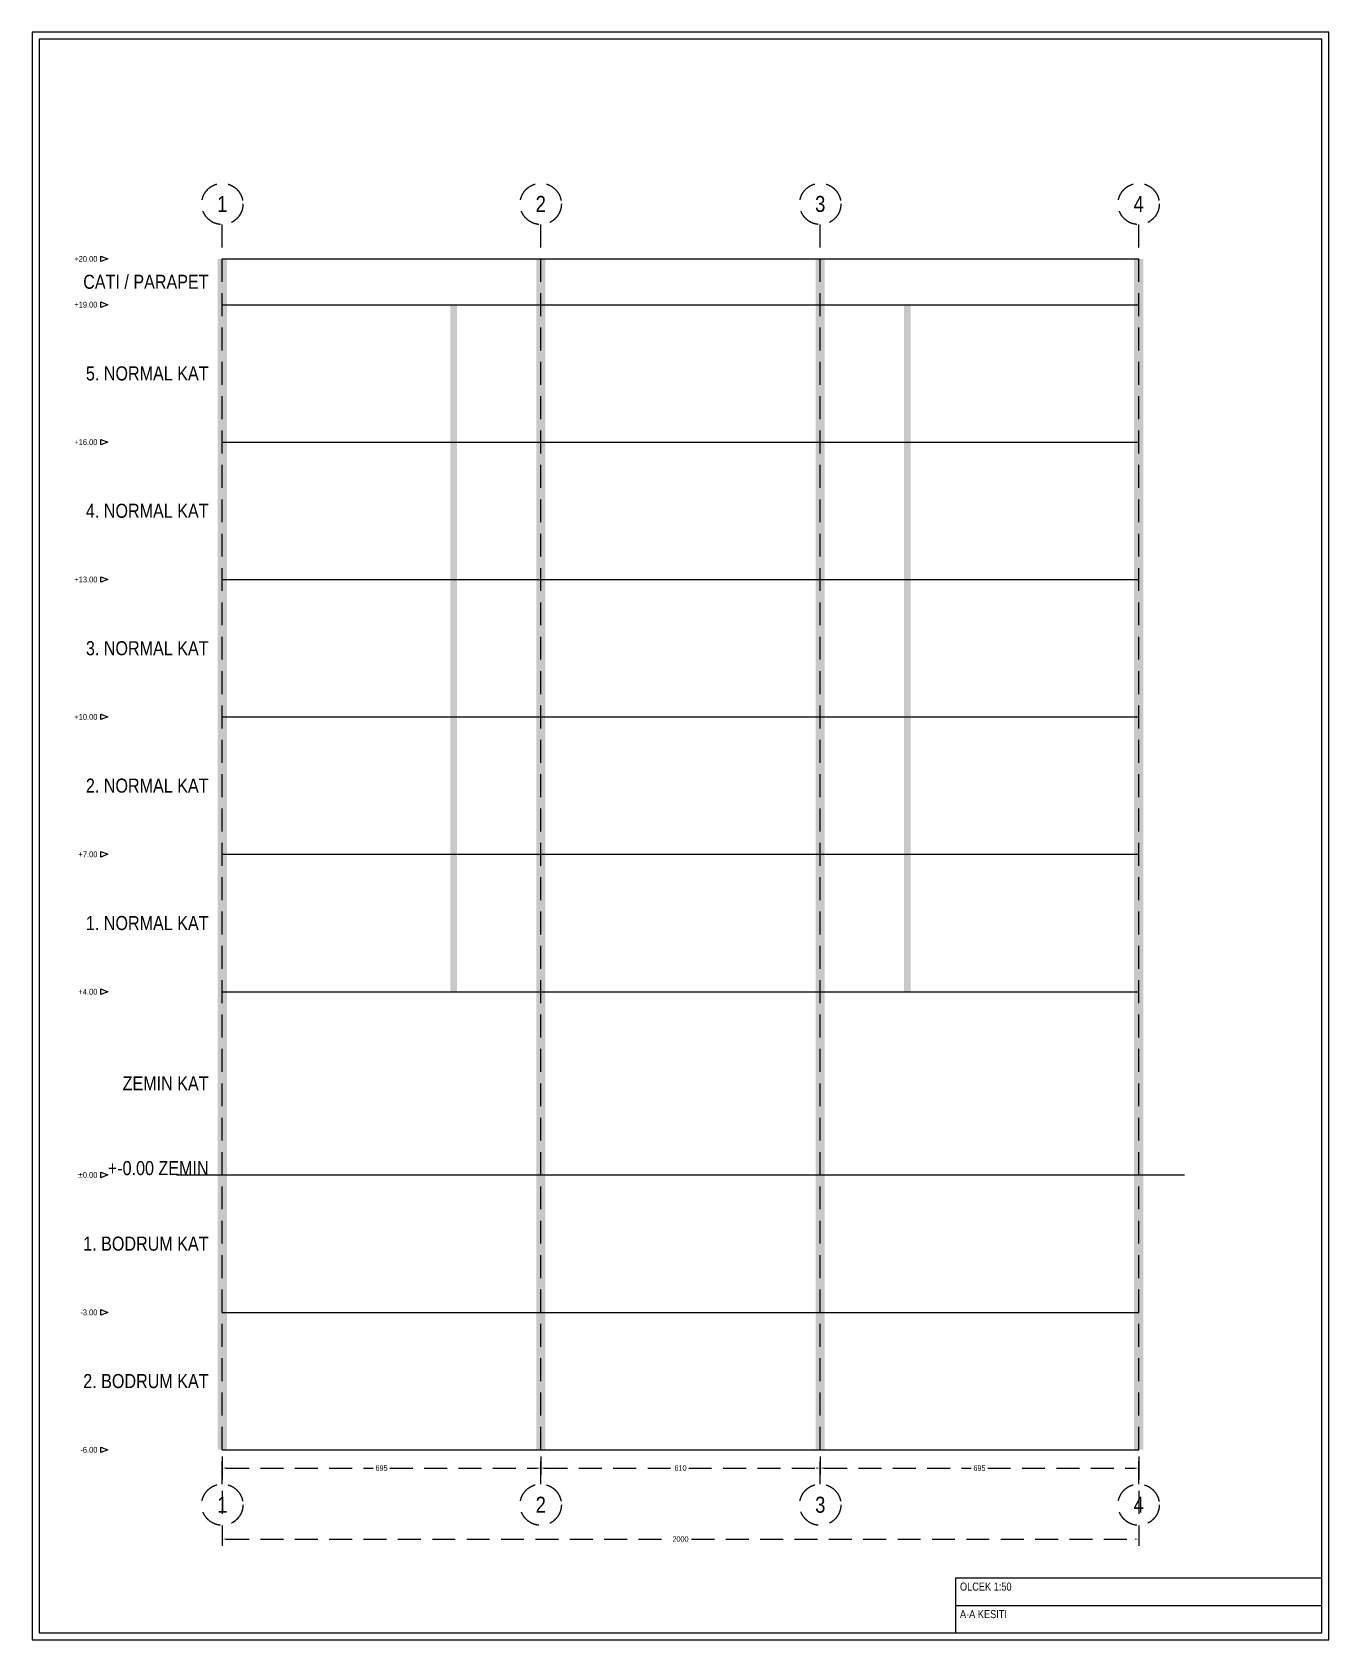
# Model space of a CAD drawing. Header units: millimetres. Extents: x -500 to 372900, y -10150 to 24950.
# Drawn here: x 318800 to 347100, y -10150 to 24950 of the extents above; entities that cross this region are included whole.
import ezdxf
from ezdxf.enums import TextEntityAlignment as Align

# ---------------------------------------------------------------- set-up
doc = ezdxf.new("R2010")
doc.units = ezdxf.units.MM
doc.linetypes.add('DASHED', pattern=[750, 500, -250])
doc.layers.add('AKS', color=8, linetype='DASHED', true_color=0x434d58)
doc.layers.add('KOT', color=7, linetype='Continuous', true_color=0x328c46)
for name, color, linetype in [('CERCEVE', 7, 'Continuous'), ('DUVARLAR', 7, 'Continuous'), ('METIN', 7, 'Continuous'), ('OLCU', 7, 'Continuous')]:
    doc.layers.add(name, color=color, linetype=linetype)
doc.styles.get("Standard").update_dxf_attribs({"font": 'arialn.ttf'})
doc.dimstyles.get("Standard").update_dxf_attribs({"dimtxt": 2.5, "dimasz": 2.5, "dimexe": 1.25, "dimexo": 0.625, "dimtad": 1, "dimcen": 2.5, "dimazin": 3, "dimtfac": 1, "dimtmove": 0, "dimatfit": 3})

msp = doc.modelspace()

# ---------------------------------------------------------------- texts
at = {"layer": 'AKS'}
for s, p in [('1', (322950, 21200)), ('2', (329900, 21200)), ('3', (336000, 21200)), ('4', (342950, 21200)), ('2', (329900, -7200)), ('3', (336000, -7200)), ('1', (322950, -7200)), ('4', (342950, -7200))]:
    msp.add_text(s, height=350, dxfattribs=at).set_placement(p, align=Align.MIDDLE_CENTER)
at = {"layer": 'KOT'}
for s, p in [('+20.00', (320225, 20000)), ('+19.00', (320225, 19000)), ('+16.00', (320225, 16000)), ('+13.00', (320225, 13000)), ('+10.00', (320225, 10000)), ('+7.00', (320225, 7000)), ('+4.00', (320225, 4000)), ('±0.00', (320225, 0)), ('-3.00', (320225, -3000)), ('-6.00', (320225, -6000))]:
    msp.add_text(s, height=125, dxfattribs=at).set_placement(p, align=Align.MIDDLE_RIGHT)
at = {"layer": 'METIN'}
for s, height, p in [('CATI / PARAPET', 307.01585, (322650, 19500)), ('5. NORMAL KAT', 307.01585, (322650, 17500)), ('4. NORMAL KAT', 307.01585, (322650, 14500)), ('3. NORMAL KAT', 307.01585, (322650, 11500)), ('2. NORMAL KAT', 307.01585, (322650, 8500)), ('1. NORMAL KAT', 307.01585, (322650, 5500)), ('ZEMIN KAT', 307.0158, (322650, 2000)), ('1. BODRUM KAT', 307.01585, (322650, -1500)), ('2. BODRUM KAT', 307.01585, (322650, -4500))]:
    msp.add_text(s, height=height, dxfattribs=at).set_placement(p, align=Align.MIDDLE_RIGHT)
for s, p in [('OLCEK 1:50', (339050, -8900)), ('A-A KESITI', (339050, -9500))]:
    msp.add_text(s, height=175, dxfattribs=at).set_placement(p, align=Align.TOP_LEFT)
at = {"layer": 'OLCU'}
msp.add_text('+-0.00 ZEMIN', height=307.01585, dxfattribs=at).set_placement((322650, 150), align=Align.MIDDLE_RIGHT)

# ---------------------------------------------------------------- blocks, each defined once
blk = doc.blocks.new('_CLOSEDFILLED')
at = {"color": 0, "linetype": 'BYBLOCK'}
blk.add_solid([(-1, 0.16), (0, 0), (-1, -0.16)], dxfattribs=at)
blk = doc.blocks.new('*D91')
at = {"layer": 'AKS'}
for p, q in [((322950, -6150), (322950, -6550)), ((329900, -6150), (329900, -6550)), ((323034, -6400), (326245, -6400)), ((326605, -6400), (329816, -6400))]:
    blk.add_line(p, q, dxfattribs=at)
at = {"layer": 'Defpoints'}
for p in [(322950, -6000), (329900, -6000), (322950, -6400)]:
    blk.add_point(p, dxfattribs=at)
at = {"layer": 'AKS', "xscale": 84, "yscale": 84, "rotation": 180}
blk.add_blockref('_CLOSEDFILLED', (322950, -6400), dxfattribs=at)
at = {"layer": 'AKS', "xscale": 84, "yscale": 84}
blk.add_blockref('_CLOSEDFILLED', (329900, -6400), dxfattribs=at)
at = {"layer": 'AKS', "insert": (326425, -6400), "char_height": 120, "attachment_point": 5}
blk.add_mtext('695', dxfattribs=at)
blk = doc.blocks.new('*D92')
at = {"layer": 'AKS'}
for p, q in [((329900, -6150), (329900, -6550)), ((336000, -6150), (336000, -6550)), ((329984, -6400), (332770, -6400)), ((333130, -6400), (335916, -6400))]:
    blk.add_line(p, q, dxfattribs=at)
at = {"layer": 'Defpoints'}
for p in [(329900, -6000), (336000, -6000), (329900, -6400)]:
    blk.add_point(p, dxfattribs=at)
at = {"layer": 'AKS', "xscale": 84, "yscale": 84, "rotation": 180}
blk.add_blockref('_CLOSEDFILLED', (329900, -6400), dxfattribs=at)
at = {"layer": 'AKS', "xscale": 84, "yscale": 84}
blk.add_blockref('_CLOSEDFILLED', (336000, -6400), dxfattribs=at)
at = {"layer": 'AKS', "insert": (332950, -6400), "char_height": 120, "attachment_point": 5}
blk.add_mtext('610', dxfattribs=at)
blk = doc.blocks.new('*D93')
at = {"layer": 'AKS'}
for p, q in [((336000, -6150), (336000, -6550)), ((342950, -6150), (342950, -6550)), ((336084, -6400), (339295, -6400)), ((339655, -6400), (342866, -6400))]:
    blk.add_line(p, q, dxfattribs=at)
at = {"layer": 'Defpoints'}
for p in [(336000, -6000), (342950, -6000), (336000, -6400)]:
    blk.add_point(p, dxfattribs=at)
at = {"layer": 'AKS', "xscale": 84, "yscale": 84, "rotation": 180}
blk.add_blockref('_CLOSEDFILLED', (336000, -6400), dxfattribs=at)
at = {"layer": 'AKS', "xscale": 84, "yscale": 84}
blk.add_blockref('_CLOSEDFILLED', (342950, -6400), dxfattribs=at)
at = {"layer": 'AKS', "insert": (339475, -6400), "char_height": 120, "attachment_point": 5}
blk.add_mtext('695', dxfattribs=at)
blk = doc.blocks.new('*D94')
at = {"layer": 'AKS'}
for p, q in [((322950, -6150), (322950, -8100)), ((342950, -6150), (342950, -8100)), ((323034, -7950), (332710, -7950)), ((333190, -7950), (342866, -7950))]:
    blk.add_line(p, q, dxfattribs=at)
at = {"layer": 'Defpoints'}
for p in [(322950, -6000), (342950, -6000), (322950, -7950)]:
    blk.add_point(p, dxfattribs=at)
at = {"layer": 'AKS', "xscale": 84, "yscale": 84, "rotation": 180}
blk.add_blockref('_CLOSEDFILLED', (322950, -7950), dxfattribs=at)
at = {"layer": 'AKS', "xscale": 84, "yscale": 84}
blk.add_blockref('_CLOSEDFILLED', (342950, -7950), dxfattribs=at)
at = {"layer": 'AKS', "insert": (332950, -7950), "char_height": 120, "attachment_point": 5}
blk.add_mtext('2000', dxfattribs=at)

# ---------------------------------------------------------------- dimensions: what is measured, and where the dimension line sits
at = {"layer": 'AKS'}
for base, p1, p2, text, picture, middle in [((322950, -6400), (322950, -6000), (329900, -6000), '695', '*D91', (326425, -6400)), ((322950, -7950), (322950, -6000), (342950, -6000), '2000', '*D94', (332950, -7950)), ((329900, -6400), (329900, -6000), (336000, -6000), '610', '*D92', (332950, -6400)), ((336000, -6400), (336000, -6000), (342950, -6000), '695', '*D93', (339475, -6400))]:
    dim = msp.add_linear_dim(base=base, p1=p1, p2=p2, text=text, dimstyle='Standard', override={"dimtxt": 120, "dimasz": 84, "dimexe": 150, "dimexo": 150, "dimgap": 80}, dxfattribs=at)
    dim.commit()
    dim.dimension.update_dxf_attribs({"geometry": picture, "text_midpoint": middle})

# ---------------------------------------------------------------- hatches: boundary and pattern name
at = {"layer": 'DUVARLAR'}
h = msp.add_hatch(color=7, dxfattribs=at)
h.dxf.hatch_style = 1
h.paths.add_polyline_path([(322850, 19000), (323050, 19000), (323050, 20000), (322850, 20000)])
h = msp.add_hatch(color=7, dxfattribs=at)
h.dxf.hatch_style = 1
h.paths.add_polyline_path([(329800, 19000), (330000, 19000), (330000, 20000), (329800, 20000)])
h = msp.add_hatch(color=7, dxfattribs=at)
h.dxf.hatch_style = 1
h.paths.add_polyline_path([(335900, 19000), (336100, 19000), (336100, 20000), (335900, 20000)])
h = msp.add_hatch(color=7, dxfattribs=at)
h.dxf.hatch_style = 1
h.paths.add_polyline_path([(342850, 19000), (343050, 19000), (343050, 20000), (342850, 20000)])
h = msp.add_hatch(color=7, dxfattribs=at)
h.dxf.hatch_style = 1
h.paths.add_polyline_path([(322850, 16000), (323050, 16000), (323050, 19000), (322850, 19000)])
h = msp.add_hatch(color=7, dxfattribs=at)
h.dxf.hatch_style = 1
h.paths.add_polyline_path([(327925, 16000), (328075, 16000), (328075, 19000), (327925, 19000)])
h = msp.add_hatch(color=7, dxfattribs=at)
h.dxf.hatch_style = 1
h.paths.add_polyline_path([(329800, 16000), (330000, 16000), (330000, 19000), (329800, 19000)])
h = msp.add_hatch(color=7, dxfattribs=at)
h.dxf.hatch_style = 1
h.paths.add_polyline_path([(335900, 16000), (336100, 16000), (336100, 19000), (335900, 19000)])
h = msp.add_hatch(color=7, dxfattribs=at)
h.dxf.hatch_style = 1
h.paths.add_polyline_path([(337825, 16000), (337975, 16000), (337975, 19000), (337825, 19000)])
h = msp.add_hatch(color=7, dxfattribs=at)
h.dxf.hatch_style = 1
h.paths.add_polyline_path([(342850, 16000), (343050, 16000), (343050, 19000), (342850, 19000)])
h = msp.add_hatch(color=7, dxfattribs=at)
h.dxf.hatch_style = 1
h.paths.add_polyline_path([(322850, 13000), (323050, 13000), (323050, 16000), (322850, 16000)])
h = msp.add_hatch(color=7, dxfattribs=at)
h.dxf.hatch_style = 1
h.paths.add_polyline_path([(327925, 13000), (328075, 13000), (328075, 16000), (327925, 16000)])
h = msp.add_hatch(color=7, dxfattribs=at)
h.dxf.hatch_style = 1
h.paths.add_polyline_path([(329800, 13000), (330000, 13000), (330000, 16000), (329800, 16000)])
h = msp.add_hatch(color=7, dxfattribs=at)
h.dxf.hatch_style = 1
h.paths.add_polyline_path([(335900, 13000), (336100, 13000), (336100, 16000), (335900, 16000)])
h = msp.add_hatch(color=7, dxfattribs=at)
h.dxf.hatch_style = 1
h.paths.add_polyline_path([(337825, 13000), (337975, 13000), (337975, 16000), (337825, 16000)])
h = msp.add_hatch(color=7, dxfattribs=at)
h.dxf.hatch_style = 1
h.paths.add_polyline_path([(342850, 13000), (343050, 13000), (343050, 16000), (342850, 16000)])
h = msp.add_hatch(color=7, dxfattribs=at)
h.dxf.hatch_style = 1
h.paths.add_polyline_path([(322850, 10000), (323050, 10000), (323050, 13000), (322850, 13000)])
h = msp.add_hatch(color=7, dxfattribs=at)
h.dxf.hatch_style = 1
h.paths.add_polyline_path([(327925, 10000), (328075, 10000), (328075, 13000), (327925, 13000)])
h = msp.add_hatch(color=7, dxfattribs=at)
h.dxf.hatch_style = 1
h.paths.add_polyline_path([(329800, 10000), (330000, 10000), (330000, 13000), (329800, 13000)])
h = msp.add_hatch(color=7, dxfattribs=at)
h.dxf.hatch_style = 1
h.paths.add_polyline_path([(335900, 10000), (336100, 10000), (336100, 13000), (335900, 13000)])
h = msp.add_hatch(color=7, dxfattribs=at)
h.dxf.hatch_style = 1
h.paths.add_polyline_path([(337825, 10000), (337975, 10000), (337975, 13000), (337825, 13000)])
h = msp.add_hatch(color=7, dxfattribs=at)
h.dxf.hatch_style = 1
h.paths.add_polyline_path([(342850, 10000), (343050, 10000), (343050, 13000), (342850, 13000)])
h = msp.add_hatch(color=7, dxfattribs=at)
h.dxf.hatch_style = 1
h.paths.add_polyline_path([(322850, 7000), (323050, 7000), (323050, 10000), (322850, 10000)])
h = msp.add_hatch(color=7, dxfattribs=at)
h.dxf.hatch_style = 1
h.paths.add_polyline_path([(327925, 7000), (328075, 7000), (328075, 10000), (327925, 10000)])
h = msp.add_hatch(color=7, dxfattribs=at)
h.dxf.hatch_style = 1
h.paths.add_polyline_path([(329800, 7000), (330000, 7000), (330000, 10000), (329800, 10000)])
h = msp.add_hatch(color=7, dxfattribs=at)
h.dxf.hatch_style = 1
h.paths.add_polyline_path([(335900, 7000), (336100, 7000), (336100, 10000), (335900, 10000)])
h = msp.add_hatch(color=7, dxfattribs=at)
h.dxf.hatch_style = 1
h.paths.add_polyline_path([(337825, 7000), (337975, 7000), (337975, 10000), (337825, 10000)])
h = msp.add_hatch(color=7, dxfattribs=at)
h.dxf.hatch_style = 1
h.paths.add_polyline_path([(342850, 7000), (343050, 7000), (343050, 10000), (342850, 10000)])
h = msp.add_hatch(color=7, dxfattribs=at)
h.dxf.hatch_style = 1
h.paths.add_polyline_path([(322850, 4000), (323050, 4000), (323050, 7000), (322850, 7000)])
h = msp.add_hatch(color=7, dxfattribs=at)
h.dxf.hatch_style = 1
h.paths.add_polyline_path([(327925, 4000), (328075, 4000), (328075, 7000), (327925, 7000)])
h = msp.add_hatch(color=7, dxfattribs=at)
h.dxf.hatch_style = 1
h.paths.add_polyline_path([(329800, 4000), (330000, 4000), (330000, 7000), (329800, 7000)])
h = msp.add_hatch(color=7, dxfattribs=at)
h.dxf.hatch_style = 1
h.paths.add_polyline_path([(335900, 4000), (336100, 4000), (336100, 7000), (335900, 7000)])
h = msp.add_hatch(color=7, dxfattribs=at)
h.dxf.hatch_style = 1
h.paths.add_polyline_path([(337825, 4000), (337975, 4000), (337975, 7000), (337825, 7000)])
h = msp.add_hatch(color=7, dxfattribs=at)
h.dxf.hatch_style = 1
h.paths.add_polyline_path([(342850, 4000), (343050, 4000), (343050, 7000), (342850, 7000)])
h = msp.add_hatch(color=7, dxfattribs=at)
h.dxf.hatch_style = 1
h.paths.add_polyline_path([(322850, 0), (323050, 0), (323050, 4000), (322850, 4000)])
h = msp.add_hatch(color=7, dxfattribs=at)
h.dxf.hatch_style = 1
h.paths.add_polyline_path([(329800, 0), (330000, 0), (330000, 4000), (329800, 4000)])
h = msp.add_hatch(color=7, dxfattribs=at)
h.dxf.hatch_style = 1
h.paths.add_polyline_path([(335900, 0), (336100, 0), (336100, 4000), (335900, 4000)])
h = msp.add_hatch(color=7, dxfattribs=at)
h.dxf.hatch_style = 1
h.paths.add_polyline_path([(342850, 0), (343050, 0), (343050, 4000), (342850, 4000)])
h = msp.add_hatch(color=7, dxfattribs=at)
h.dxf.hatch_style = 1
h.paths.add_polyline_path([(322850, -3000), (323050, -3000), (323050, 0), (322850, 0)])
h = msp.add_hatch(color=7, dxfattribs=at)
h.dxf.hatch_style = 1
h.paths.add_polyline_path([(329800, -3000), (330000, -3000), (330000, 0), (329800, 0)])
h = msp.add_hatch(color=7, dxfattribs=at)
h.dxf.hatch_style = 1
h.paths.add_polyline_path([(335900, -3000), (336100, -3000), (336100, 0), (335900, 0)])
h = msp.add_hatch(color=7, dxfattribs=at)
h.dxf.hatch_style = 1
h.paths.add_polyline_path([(342850, -3000), (343050, -3000), (343050, 0), (342850, 0)])
h = msp.add_hatch(color=7, dxfattribs=at)
h.dxf.hatch_style = 1
h.paths.add_polyline_path([(322850, -6000), (323050, -6000), (323050, -3000), (322850, -3000)])
h = msp.add_hatch(color=7, dxfattribs=at)
h.dxf.hatch_style = 1
h.paths.add_polyline_path([(329800, -6000), (330000, -6000), (330000, -3000), (329800, -3000)])
h = msp.add_hatch(color=7, dxfattribs=at)
h.dxf.hatch_style = 1
h.paths.add_polyline_path([(335900, -6000), (336100, -6000), (336100, -3000), (335900, -3000)])
h = msp.add_hatch(color=7, dxfattribs=at)
h.dxf.hatch_style = 1
h.paths.add_polyline_path([(342850, -6000), (343050, -6000), (343050, -3000), (342850, -3000)])

# ---------------------------------------------------------------- linework, layer by layer
at = {"layer": 'AKS', "linetype": 'DASHED'}
for p, q in [((322950, -6750), (322950, 20750)), ((329900, -6750), (329900, 20750)), ((336000, -6750), (336000, 20750)), ((342950, -6750), (342950, 20750))]:
    msp.add_line(p, q, dxfattribs=at)
at = {"layer": 'AKS'}
for centre in [(322950, 21200), (329900, 21200), (336000, 21200), (342950, 21200), (322950, -7200), (329900, -7200), (336000, -7200), (342950, -7200)]:
    msp.add_circle(centre, 450, dxfattribs=at)
at = {"layer": 'CERCEVE'}
msp.add_line((338950, -9400), (346950, -9400), dxfattribs=at)
for points in [[(318800, -10150), (347100, -10150), (347100, 24950), (318800, 24950)], [(318950, -10000), (346950, -10000), (346950, 24800), (318950, 24800)], [(338950, -10000), (346950, -10000), (346950, -8800), (338950, -8800)]]:
    msp.add_lwpolyline(points, close=True, dxfattribs=at)
at = {"layer": 'KOT'}
for points in [[(320450, 20000), (320300, 19940), (320300, 20060)], [(320450, 19000), (320300, 18940), (320300, 19060)], [(320450, 16000), (320300, 15940), (320300, 16060)], [(320450, 13000), (320300, 12940), (320300, 13060)], [(320450, 10000), (320300, 9940), (320300, 10060)], [(320450, 7000), (320300, 6940), (320300, 7060)], [(320450, 4000), (320300, 3940), (320300, 4060)], [(320450, 0), (320300, -60), (320300, 60)], [(320450, -3000), (320300, -3060), (320300, -2940)], [(320450, -6000), (320300, -6060), (320300, -5940)]]:
    msp.add_lwpolyline(points, close=True, dxfattribs=at)
at = {"layer": 'OLCU'}
for p, q in [((322950, 20000), (342950, 20000)), ((322950, 19000), (342950, 19000)), ((322950, 16000), (342950, 16000)), ((322950, 13000), (342950, 13000)), ((322950, 10000), (342950, 10000)), ((322950, 7000), (342950, 7000)), ((322950, 4000), (342950, 4000)), ((321950, 0), (343950, 0)), ((322950, 0), (342950, 0)), ((322950, -3000), (342950, -3000)), ((322950, -6000), (342950, -6000))]:
    msp.add_line(p, q, dxfattribs=at)

msp.set_redraw_order([(e.dxf.handle, doc.entitydb.next_handle()) for e in msp.query("TEXT MTEXT ATTDEF DIMENSION ARC_DIMENSION")])  # texts and dimensions are drawn at this point

doc.saveas('drawing.dxf')
